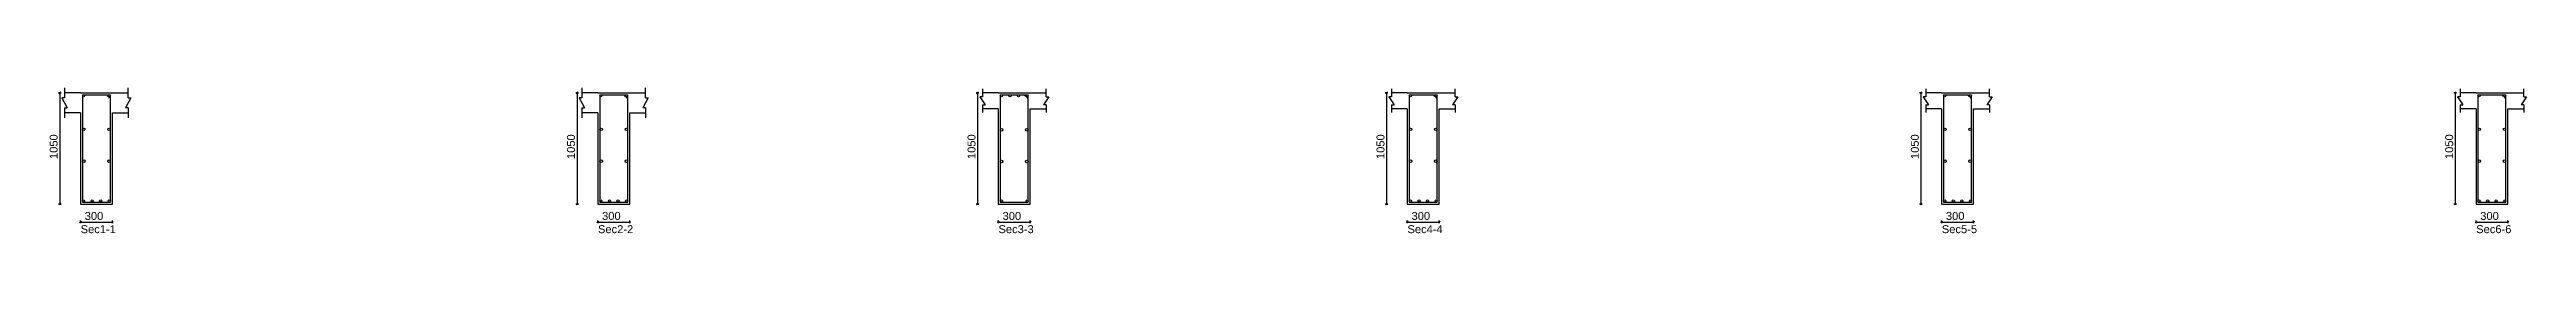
# Model space of a CAD drawing. Extents: x 0 to 98, y 3 to 248.
# Drawn here: x 42.32 to 65.64, y 233.88 to 235.25 of the extents above; entities that cross this region are included whole.
import ezdxf

# ---------------------------------------------------------------- set-up
doc = ezdxf.new("R2010")
doc.units = 0
for name, color, linetype in [('Beam_Cross_Label', 4, 'CONTINUOUS'), ('Beam_CrossSection', 2, 'CONTINUOUS'), ('dim_all', 7, 'CONTINUOUS'), ('main_botbars', 4, 'CONTINUOUS'), ('main_topbars', 4, 'CONTINUOUS'), ('Sidefacebar', 140, 'CONTINUOUS'), ('Stirrup_bar', 1, 'CONTINUOUS')]:
    doc.layers.add(name, color=color, linetype=linetype)
doc.styles.add('STRUDS_Arial', font='ARIAL.TTF', dxfattribs={"height": 0.04})

msp = doc.modelspace()

# ---------------------------------------------------------------- texts
at = {"layer": 'Beam_Cross_Label', "style": 'STRUDS_Arial'}
for s, p in [('Sec1-1', (42.6165, 233.88)), ('Sec2-2', (47.4865, 233.88)), ('Sec3-3', (51.2565, 233.88)), ('Sec4-4', (55.1065, 233.88)), ('Sec5-5', (60.1365, 233.88)), ('Sec6-6', (65.1665, 233.88))]:
    msp.add_text(s, height=0.075, dxfattribs=at).set_placement(p)
at = {"layer": 'dim_all', "style": 'STRUDS_Arial'}
for p in [(42.4, 234.58), (47.27, 234.58), (51.04, 234.58), (54.89, 234.58), (59.92, 234.58), (64.95, 234.58)]:
    msp.add_text('1050', height=0.075, rotation=90, dxfattribs=at).set_placement(p)
for p in [(42.655, 234.005), (47.525, 234.005), (51.295, 234.005), (55.145, 234.005), (60.175, 234.005), (65.205, 234.005)]:
    msp.add_text('300', height=0.075, dxfattribs=at).set_placement(p)

# ---------------------------------------------------------------- linework, layer by layer
at = {"layer": 'Beam_CrossSection'}
for p, q in [((42.465, 235.158), (42.44, 235.158)), ((42.44, 235.158), (42.49, 235.063)), ((42.465, 235.253), (42.465, 235.158)), ((42.615, 235.205), (42.465, 235.205)), ((42.465, 235.063), (42.465, 234.968)), ((42.465, 235.063), (42.49, 235.063)), ((42.615, 235.205), (42.915, 235.205)), ((42.615, 235.205), (42.615, 235.205)), ((42.915, 235.205), (42.915, 235.205)), ((42.915, 235.205), (43.065, 235.205)), ((43.09, 235.158), (43.04, 235.063)), ((43.065, 235.063), (43.04, 235.063)), ((43.065, 235.158), (43.065, 235.253)), ((43.065, 235.158), (43.09, 235.158)), ((43.065, 235.063), (43.065, 234.968)), ((47.335, 235.158), (47.31, 235.158)), ((47.31, 235.158), (47.36, 235.063)), ((47.335, 235.253), (47.335, 235.158)), ((47.485, 235.205), (47.335, 235.205)), ((47.335, 235.063), (47.335, 234.968)), ((47.335, 235.063), (47.36, 235.063)), ((47.485, 235.205), (47.785, 235.205)), ((47.485, 235.205), (47.485, 235.205)), ((47.785, 235.205), (47.785, 235.205)), ((47.785, 235.205), (47.935, 235.205)), ((47.96, 235.158), (47.91, 235.063)), ((47.935, 235.063), (47.91, 235.063)), ((47.935, 235.158), (47.935, 235.253)), ((47.935, 235.158), (47.96, 235.158)), ((47.935, 235.063), (47.935, 234.968)), ((51.105, 235.168), (51.08, 235.168)), ((51.08, 235.168), (51.13, 235.093)), ((51.105, 235.243), (51.105, 235.168)), ((51.255, 235.205), (51.105, 235.205)), ((51.105, 235.093), (51.105, 235.018)), ((51.105, 235.093), (51.13, 235.093)), ((51.255, 235.055), (51.105, 235.055)), ((51.255, 235.205), (51.555, 235.205)), ((51.255, 235.205), (51.255, 235.205)), ((51.255, 235.055), (51.255, 234.155)), ((51.555, 235.205), (51.555, 235.205)), ((51.555, 235.205), (51.705, 235.205)), ((51.555, 234.155), (51.555, 235.055)), ((51.555, 235.055), (51.705, 235.055)), ((51.73, 235.168), (51.68, 235.093)), ((51.705, 235.093), (51.68, 235.093)), ((51.705, 235.168), (51.705, 235.243)), ((51.705, 235.168), (51.73, 235.168)), ((51.705, 235.093), (51.705, 235.018)), ((54.955, 235.168), (54.93, 235.168)), ((54.93, 235.168), (54.98, 235.093)), ((54.955, 235.243), (54.955, 235.168)), ((55.105, 235.205), (54.955, 235.205)), ((54.955, 235.093), (54.955, 235.018)), ((54.955, 235.093), (54.98, 235.093)), ((55.105, 235.055), (54.955, 235.055)), ((55.105, 235.205), (55.405, 235.205)), ((55.105, 235.205), (55.105, 235.205)), ((55.105, 235.055), (55.105, 234.155)), ((55.405, 235.205), (55.405, 235.205)), ((55.405, 235.205), (55.555, 235.205)), ((55.405, 234.155), (55.405, 235.055)), ((55.405, 235.055), (55.555, 235.055)), ((55.58, 235.168), (55.53, 235.093)), ((55.555, 235.093), (55.53, 235.093)), ((55.555, 235.168), (55.555, 235.243)), ((55.555, 235.168), (55.58, 235.168)), ((55.555, 235.093), (55.555, 235.018)), ((59.985, 235.168), (59.96, 235.168)), ((59.96, 235.168), (60.01, 235.093)), ((59.985, 235.243), (59.985, 235.168)), ((60.135, 235.205), (59.985, 235.205)), ((59.985, 235.093), (59.985, 235.018)), ((59.985, 235.093), (60.01, 235.093)), ((60.135, 235.055), (59.985, 235.055)), ((60.135, 235.205), (60.435, 235.205)), ((60.135, 235.205), (60.135, 235.205)), ((60.135, 235.055), (60.135, 234.155)), ((60.435, 235.205), (60.435, 235.205)), ((60.435, 235.205), (60.585, 235.205)), ((60.435, 234.155), (60.435, 235.055)), ((60.435, 235.055), (60.585, 235.055)), ((60.61, 235.168), (60.56, 235.093)), ((60.585, 235.093), (60.56, 235.093)), ((60.585, 235.168), (60.585, 235.243)), ((60.585, 235.168), (60.61, 235.168)), ((60.585, 235.093), (60.585, 235.018)), ((65.015, 235.168), (64.99, 235.168)), ((64.99, 235.168), (65.04, 235.093)), ((65.015, 235.243), (65.015, 235.168)), ((65.165, 235.205), (65.015, 235.205)), ((65.015, 235.093), (65.015, 235.018)), ((65.015, 235.093), (65.04, 235.093)), ((65.165, 235.055), (65.015, 235.055)), ((65.165, 235.205), (65.465, 235.205)), ((65.165, 235.205), (65.165, 235.205)), ((65.165, 235.055), (65.165, 234.155)), ((65.465, 235.205), (65.465, 235.205)), ((65.465, 235.205), (65.615, 235.205)), ((65.465, 234.155), (65.465, 235.055)), ((65.465, 235.055), (65.615, 235.055)), ((65.64, 235.168), (65.59, 235.093)), ((65.615, 235.093), (65.59, 235.093)), ((65.615, 235.168), (65.615, 235.243)), ((65.615, 235.168), (65.64, 235.168)), ((65.615, 235.093), (65.615, 235.018)), ((42.615, 235.015), (42.465, 235.015)), ((42.615, 235.015), (42.615, 234.155)), ((42.915, 234.155), (42.915, 235.015)), ((42.915, 235.015), (43.065, 235.015)), ((47.485, 235.015), (47.335, 235.015)), ((47.485, 235.015), (47.485, 234.155)), ((47.785, 234.155), (47.785, 235.015)), ((47.785, 235.015), (47.935, 235.015)), ((42.615, 234.155), (42.915, 234.155)), ((47.485, 234.155), (47.785, 234.155)), ((51.255, 234.155), (51.555, 234.155)), ((55.105, 234.155), (55.405, 234.155)), ((60.135, 234.155), (60.435, 234.155)), ((65.165, 234.155), (65.465, 234.155))]:
    msp.add_line(p, q, dxfattribs=at)
at = {"layer": 'dim_all'}
for p, q in [((42.42, 235.205), (42.4075, 235.205)), ((42.42, 235.205), (42.4112, 235.196)), ((42.42, 235.205), (42.4289, 235.214)), ((42.42, 235.205), (42.4325, 235.205)), ((42.42, 235.205), (42.42, 234.155)), ((47.29, 235.205), (47.2775, 235.205)), ((47.29, 235.205), (47.2812, 235.196)), ((47.29, 235.205), (47.2989, 235.214)), ((47.29, 235.205), (47.3025, 235.205)), ((47.29, 235.205), (47.29, 234.155)), ((51.06, 235.205), (51.0475, 235.205)), ((51.06, 235.205), (51.0512, 235.196)), ((51.06, 235.205), (51.0689, 235.214)), ((51.06, 235.205), (51.0725, 235.205)), ((51.06, 235.205), (51.06, 234.155)), ((54.91, 235.205), (54.8975, 235.205)), ((54.91, 235.205), (54.9012, 235.196)), ((54.91, 235.205), (54.9188, 235.214)), ((54.91, 235.205), (54.9225, 235.205)), ((54.91, 235.205), (54.91, 234.155)), ((59.94, 235.205), (59.9275, 235.205)), ((59.94, 235.205), (59.9312, 235.196)), ((59.94, 235.205), (59.9489, 235.214)), ((59.94, 235.205), (59.9525, 235.205)), ((59.94, 235.205), (59.94, 234.155)), ((64.97, 235.205), (64.9575, 235.205)), ((64.97, 235.205), (64.9612, 235.196)), ((64.97, 235.205), (64.9789, 235.214)), ((64.97, 235.205), (64.9825, 235.205)), ((64.97, 235.205), (64.97, 234.155)), ((42.42, 234.155), (42.4075, 234.155)), ((42.42, 234.155), (42.4112, 234.146)), ((42.42, 234.155), (42.4289, 234.164)), ((42.42, 234.155), (42.4325, 234.155)), ((47.29, 234.155), (47.2775, 234.155)), ((47.29, 234.155), (47.2812, 234.146)), ((47.29, 234.155), (47.2989, 234.164)), ((47.29, 234.155), (47.3025, 234.155)), ((51.06, 234.155), (51.0475, 234.155)), ((51.06, 234.155), (51.0512, 234.146)), ((51.06, 234.155), (51.0689, 234.164)), ((51.06, 234.155), (51.0725, 234.155)), ((54.91, 234.155), (54.8975, 234.155)), ((54.91, 234.155), (54.9012, 234.146)), ((54.91, 234.155), (54.9188, 234.164)), ((54.91, 234.155), (54.9225, 234.155)), ((59.94, 234.155), (59.9275, 234.155)), ((59.94, 234.155), (59.9312, 234.146)), ((59.94, 234.155), (59.9489, 234.164)), ((59.94, 234.155), (59.9525, 234.155)), ((64.97, 234.155), (64.9575, 234.155)), ((64.97, 234.155), (64.9612, 234.146)), ((64.97, 234.155), (64.9789, 234.164)), ((64.97, 234.155), (64.9825, 234.155)), ((42.615, 233.985), (42.6062, 233.976)), ((42.615, 233.985), (42.615, 233.998)), ((42.615, 233.985), (42.6239, 233.994)), ((42.615, 233.985), (42.615, 233.973)), ((42.615, 233.985), (42.915, 233.985)), ((42.915, 233.985), (42.9062, 233.976)), ((42.915, 233.985), (42.915, 233.998)), ((42.915, 233.985), (42.9239, 233.994)), ((42.915, 233.985), (42.915, 233.973)), ((47.485, 233.985), (47.4762, 233.976)), ((47.485, 233.985), (47.485, 233.998)), ((47.485, 233.985), (47.4939, 233.994)), ((47.485, 233.985), (47.485, 233.973)), ((47.485, 233.985), (47.785, 233.985)), ((47.785, 233.985), (47.7762, 233.976)), ((47.785, 233.985), (47.785, 233.998)), ((47.785, 233.985), (47.7938, 233.994)), ((47.785, 233.985), (47.785, 233.973)), ((51.255, 233.985), (51.2462, 233.976)), ((51.255, 233.985), (51.255, 233.998)), ((51.255, 233.985), (51.2639, 233.994)), ((51.255, 233.985), (51.255, 233.973)), ((51.255, 233.985), (51.555, 233.985)), ((51.555, 233.985), (51.5462, 233.976)), ((51.555, 233.985), (51.555, 233.998)), ((51.555, 233.985), (51.5639, 233.994)), ((51.555, 233.985), (51.555, 233.973)), ((55.105, 233.985), (55.0962, 233.976)), ((55.105, 233.985), (55.105, 233.998)), ((55.105, 233.985), (55.1138, 233.994)), ((55.105, 233.985), (55.105, 233.973)), ((55.105, 233.985), (55.405, 233.985)), ((55.405, 233.985), (55.3962, 233.976)), ((55.405, 233.985), (55.405, 233.998)), ((55.405, 233.985), (55.4138, 233.994)), ((55.405, 233.985), (55.405, 233.973)), ((60.135, 233.985), (60.1262, 233.976)), ((60.135, 233.985), (60.135, 233.998)), ((60.135, 233.985), (60.1439, 233.994)), ((60.135, 233.985), (60.135, 233.973)), ((60.135, 233.985), (60.435, 233.985)), ((60.435, 233.985), (60.4262, 233.976)), ((60.435, 233.985), (60.435, 233.998)), ((60.435, 233.985), (60.4439, 233.994)), ((60.435, 233.985), (60.435, 233.973)), ((65.165, 233.985), (65.1562, 233.976)), ((65.165, 233.985), (65.165, 233.998)), ((65.165, 233.985), (65.1739, 233.994)), ((65.165, 233.985), (65.165, 233.973)), ((65.165, 233.985), (65.465, 233.985)), ((65.465, 233.985), (65.4562, 233.976)), ((65.465, 233.985), (65.465, 233.998)), ((65.465, 233.985), (65.4739, 233.994)), ((65.465, 233.985), (65.465, 233.973))]:
    msp.add_line(p, q, dxfattribs=at)
at = {"layer": 'main_botbars'}
for centre in [(42.6438, 234.184), (42.7246, 234.184), (42.8054, 234.184), (42.8862, 234.184), (47.5138, 234.184), (47.5946, 234.184), (47.6754, 234.184), (47.7562, 234.184), (51.2838, 234.184), (51.5263, 234.184), (55.1338, 234.184), (55.2146, 234.184), (55.2954, 234.184), (55.3762, 234.184), (60.1638, 234.184), (60.2446, 234.184), (60.3254, 234.184), (60.4063, 234.184), (65.1938, 234.184), (65.2746, 234.184), (65.3555, 234.184), (65.4363, 234.184)]:
    msp.add_circle(centre, 0.01, dxfattribs=at)
at = {"layer": 'main_topbars'}
for centre in [(42.6438, 235.176), (42.8863, 235.176), (47.5138, 235.176), (47.7563, 235.176), (51.2838, 235.176), (51.3646, 235.176), (51.4454, 235.176), (51.5262, 235.176), (55.1338, 235.176), (55.3763, 235.176), (60.1638, 235.176), (60.4063, 235.176), (65.1938, 235.176), (65.4363, 235.176)]:
    msp.add_circle(centre, 0.01, dxfattribs=at)
at = {"layer": 'Sidefacebar'}
for centre in [(42.646, 234.86), (42.884, 234.86), (47.516, 234.86), (47.754, 234.86), (51.286, 234.856), (51.524, 234.856), (55.136, 234.86), (55.374, 234.86), (60.166, 234.86), (60.404, 234.86), (65.196, 234.86), (65.434, 234.86), (42.646, 234.56), (42.884, 234.56), (47.516, 234.56), (47.754, 234.56), (51.286, 234.556), (51.524, 234.556), (55.136, 234.56), (55.374, 234.56), (60.166, 234.56), (60.404, 234.56), (65.196, 234.56), (65.434, 234.56)]:
    msp.add_circle(centre, 0.012, dxfattribs=at)
at = {"layer": 'Stirrup_bar'}
for p, q in [((42.6338, 235.186), (42.6338, 234.174)), ((42.6338, 235.186), (42.8963, 235.186)), ((42.8792, 235.183), (42.865, 235.169)), ((42.8933, 235.169), (42.8792, 235.155)), ((42.8963, 234.174), (42.8963, 235.186)), ((47.5038, 235.186), (47.5038, 234.174)), ((47.5038, 235.186), (47.7663, 235.186)), ((47.7492, 235.183), (47.735, 235.169)), ((47.7633, 235.169), (47.7492, 235.155)), ((47.7663, 234.174), (47.7663, 235.186)), ((51.2738, 235.186), (51.2738, 234.174)), ((51.2738, 235.186), (51.5363, 235.186)), ((51.5192, 235.183), (51.505, 235.169)), ((51.5333, 235.169), (51.5192, 235.155)), ((51.5363, 234.174), (51.5363, 235.186)), ((55.1238, 235.186), (55.1238, 234.174)), ((55.1238, 235.186), (55.3863, 235.186)), ((55.3692, 235.183), (55.355, 235.169)), ((55.3833, 235.169), (55.3692, 235.155)), ((55.3863, 234.174), (55.3863, 235.186)), ((60.1538, 235.186), (60.1538, 234.174)), ((60.1538, 235.186), (60.4163, 235.186)), ((60.3992, 235.183), (60.385, 235.169)), ((60.4133, 235.169), (60.3992, 235.155)), ((60.4163, 234.174), (60.4163, 235.186)), ((65.1838, 235.186), (65.1838, 234.174)), ((65.1838, 235.186), (65.4463, 235.186)), ((65.4292, 235.183), (65.4151, 235.169)), ((65.4433, 235.169), (65.4292, 235.155)), ((65.4463, 234.174), (65.4463, 235.186)), ((42.6338, 234.174), (42.8963, 234.174)), ((47.5038, 234.174), (47.7663, 234.174)), ((51.2738, 234.174), (51.5363, 234.174)), ((55.1238, 234.174), (55.3863, 234.174)), ((60.1538, 234.174), (60.4163, 234.174)), ((65.1838, 234.174), (65.4463, 234.174))]:
    msp.add_line(p, q, dxfattribs=at)

msp.set_redraw_order([(e.dxf.handle, doc.entitydb.next_handle()) for e in msp.query("TEXT MTEXT ATTDEF DIMENSION ARC_DIMENSION")])  # texts and dimensions are drawn at this point

doc.saveas('drawing.dxf')
